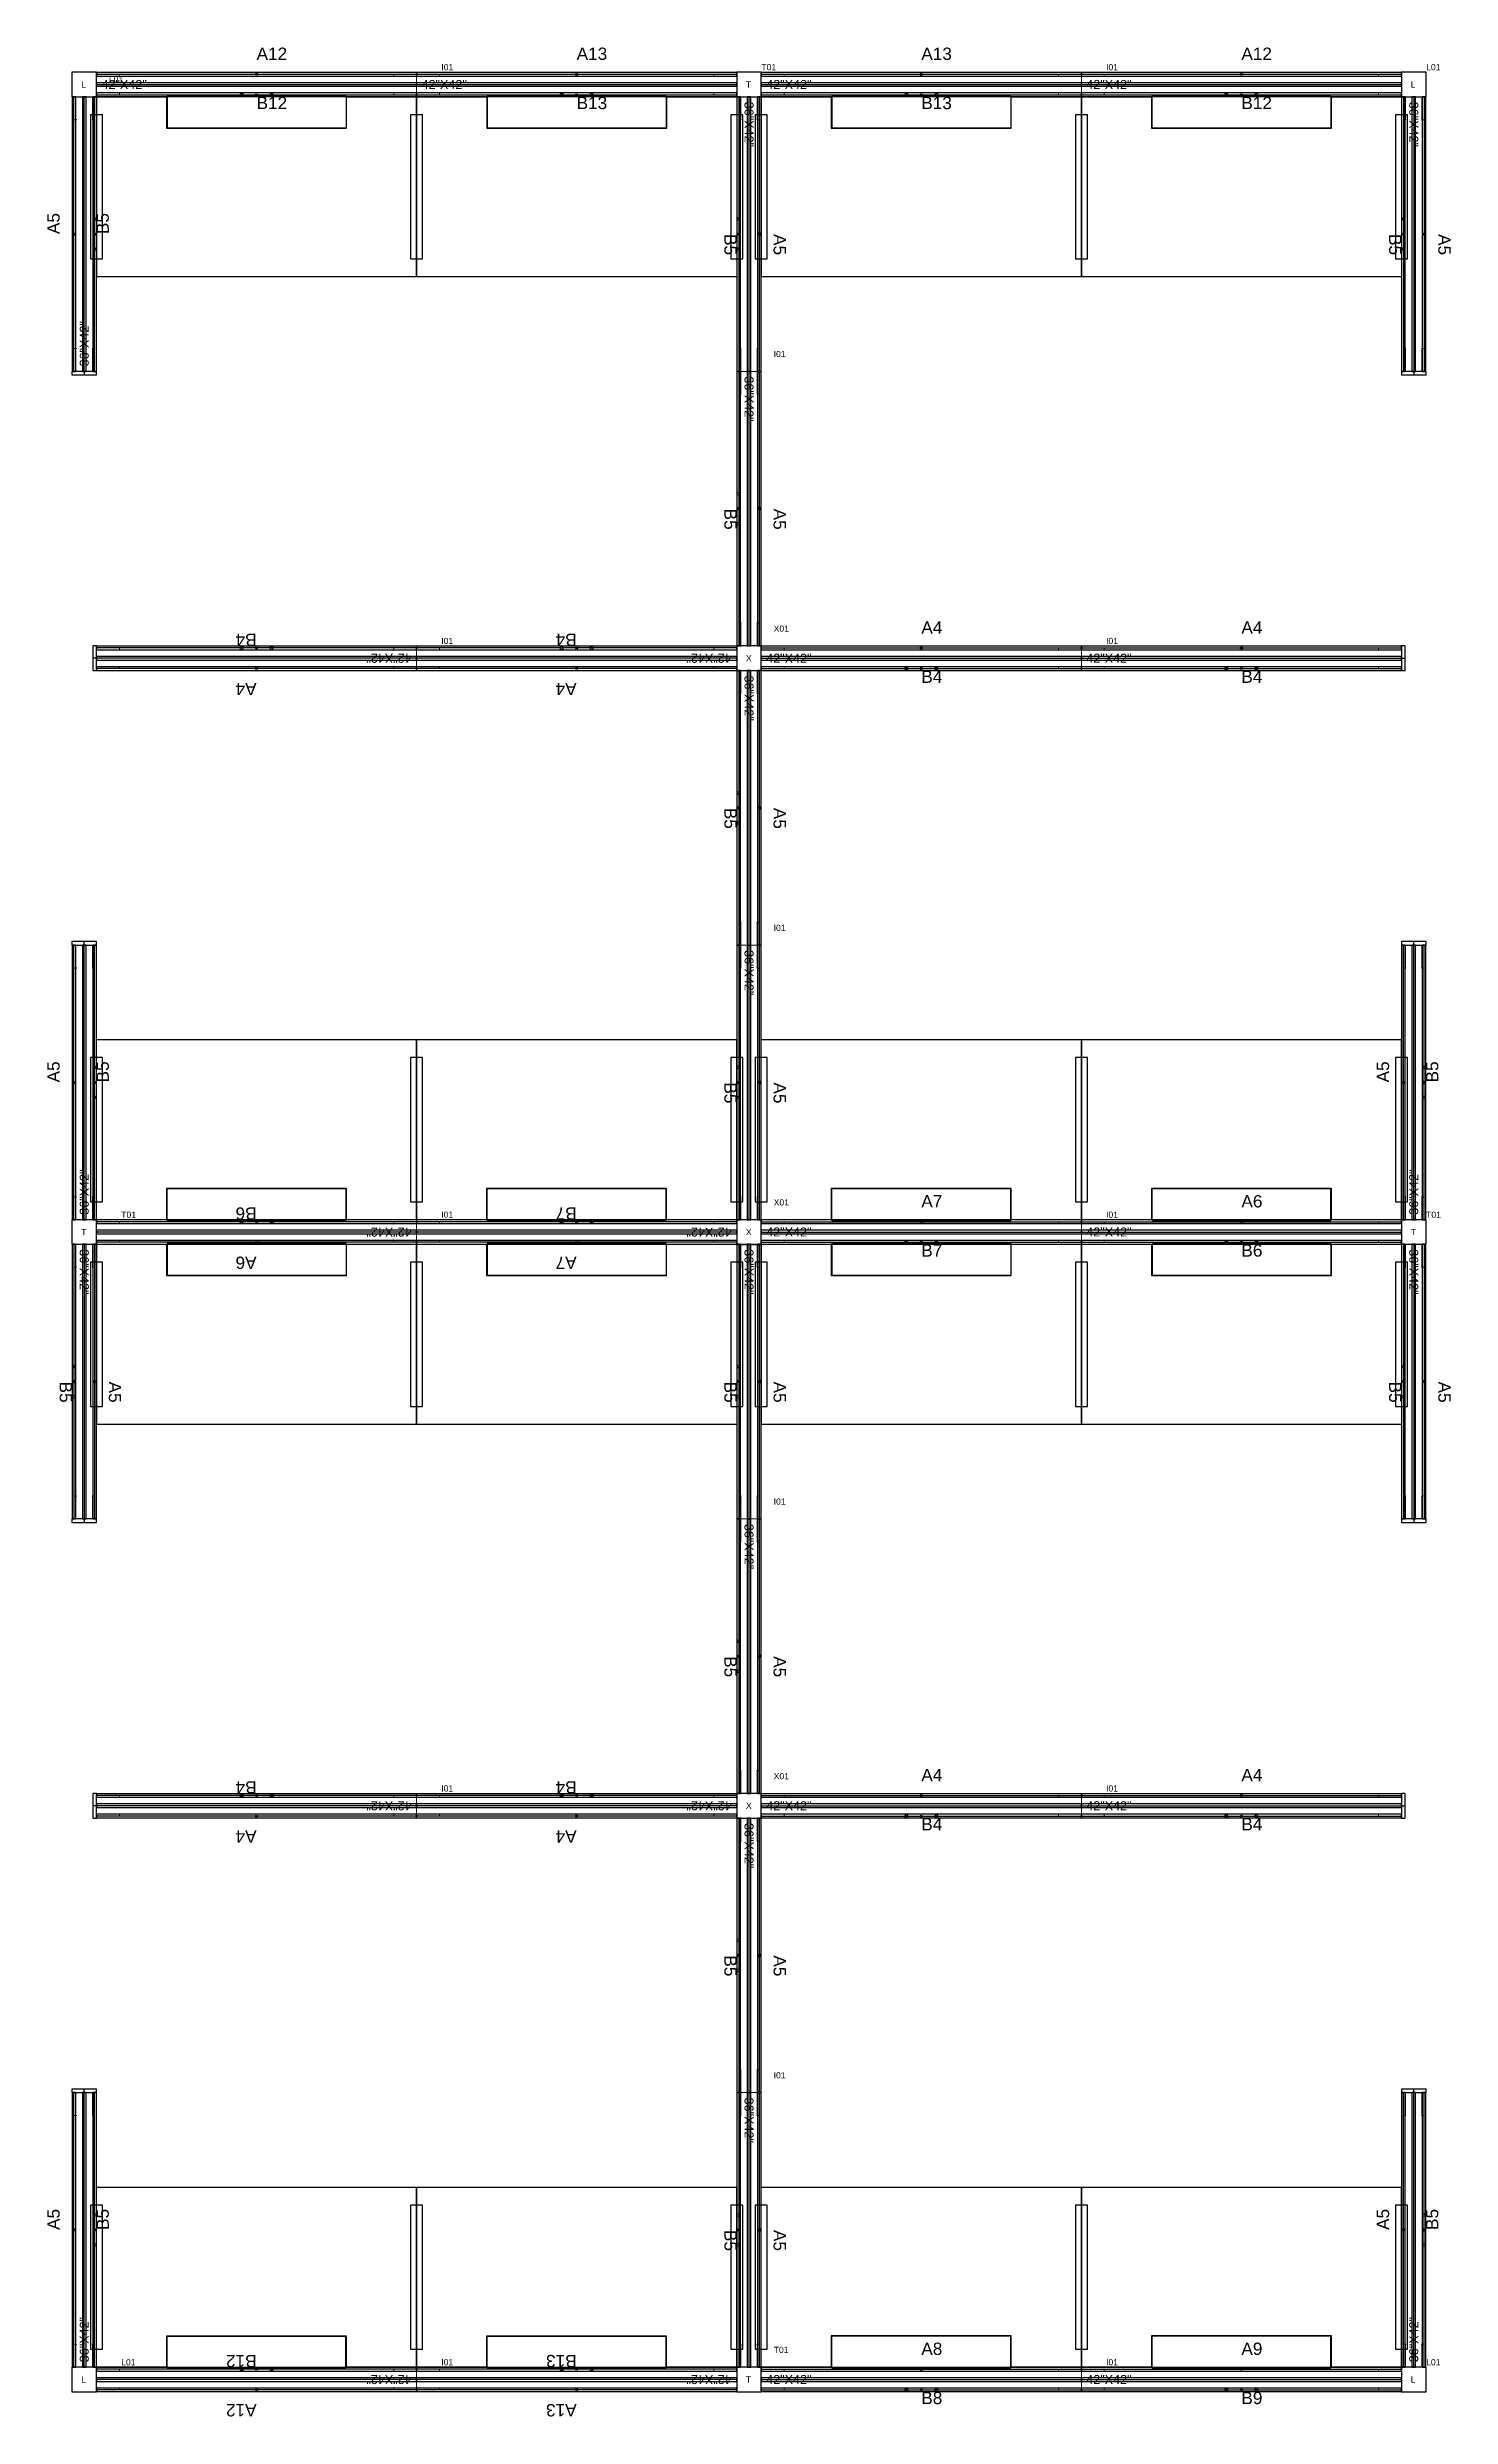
# Model space of a CAD drawing. Header units: millimetres. Extents: x 1390 to 1467.6, y 1790 to 1851.2.
# Drawn here: x 1402.96 to 1407.63, y 1827.08 to 1834.98 of the extents above; entities that cross this region are included whole.
import ezdxf

# ---------------------------------------------------------------- set-up
doc = ezdxf.new("R2010")
doc.units = ezdxf.units.MM
for name, color, linetype in [('DD2D', 7, 'Continuous'), ('DD2D_Geometry', 7, 'Continuous'), ('DDReportes', 7, 'Continuous'), ('ENFASIS NEW', 7, 'Continuous'), ('FLEXIFRONTERAS', 7, 'Continuous'), ('Id Unión', 7, 'Continuous')]:
    doc.layers.add(name, color=color, linetype=linetype)
doc.styles.get("Standard").update_dxf_attribs({"font": 'arial.ttf'})

msp = doc.modelspace()

# ---------------------------------------------------------------- texts
at = {"layer": 'DD2D_Geometry'}
for s, p in [('L', (1403.0683, 1834.8445)), ('T', (1405.2843, 1834.8445)), ('L', (1407.5003, 1834.8445)), ('X', (1405.2843, 1832.9325)), ('T', (1403.0683, 1831.0205)), ('X', (1405.2843, 1831.0205)), ('T', (1407.5003, 1831.0205)), ('X', (1405.2843, 1829.1085)), ('L', (1403.0683, 1827.1965)), ('T', (1405.2843, 1827.1965)), ('L', (1407.5003, 1827.1965))]:
    msp.add_text(s, height=0.0205, dxfattribs=at).set_placement(p)
at = {"layer": 'DDReportes'}
for s, p in [('A12', (1403.653, 1834.9367)), ('A13', (1404.72, 1834.9367)), ('A13', (1405.869, 1834.9367)), ('A12', (1406.936, 1834.9367)), ('B12', (1403.653, 1834.7727)), ('B13', (1404.72, 1834.7727)), ('B13', (1405.869, 1834.7727)), ('B12', (1406.936, 1834.7727)), ('A4', (1405.869, 1833.0247)), ('A4', (1406.936, 1833.0247)), ('B4', (1405.869, 1832.8607)), ('B4', (1406.936, 1832.8607)), ('A7', (1405.869, 1831.1127)), ('A6', (1406.936, 1831.1127)), ('B7', (1405.869, 1830.9487)), ('B6', (1406.936, 1830.9487)), ('A4', (1405.869, 1829.2007)), ('A4', (1406.936, 1829.2007)), ('B4', (1405.869, 1829.0367)), ('B4', (1406.936, 1829.0367)), ('A8', (1405.869, 1827.2887)), ('A9', (1406.936, 1827.2887)), ('B8', (1405.869, 1827.1247)), ('B9', (1406.936, 1827.1247))]:
    msp.add_text(s, height=0.041, dxfattribs=at).set_placement(p)
for s, rotation, p in [('A5', 90, (1402.9965, 1834.3562)), ('B5', 90, (1403.1605, 1834.3562)), ('B5', 270, (1405.2125, 1834.3562)), ('A5', 270, (1405.3765, 1834.3562)), ('B5', 270, (1407.4285, 1834.3562)), ('A5', 270, (1407.5925, 1834.3562)), ('B5', 270, (1405.2125, 1833.4412)), ('A5', 270, (1405.3765, 1833.4412)), ('B4', 180, (1403.653, 1833.0247)), ('B4', 180, (1404.72, 1833.0247)), ('A4', 180, (1403.653, 1832.8607)), ('A4', 180, (1404.72, 1832.8607)), ('B5', 270, (1405.2125, 1832.4442)), ('A5', 270, (1405.3765, 1832.4442)), ('A5', 90, (1402.9965, 1831.5292)), ('B5', 90, (1403.1605, 1831.5292)), ('A5', 90, (1407.4285, 1831.5292)), ('B5', 90, (1407.5925, 1831.5292)), ('B5', 270, (1405.2125, 1831.5292)), ('A5', 270, (1405.3765, 1831.5292)), ('B6', 180, (1403.653, 1831.1127)), ('B7', 180, (1404.72, 1831.1127)), ('A6', 180, (1403.653, 1830.9487)), ('A7', 180, (1404.72, 1830.9487)), ('B5', 270, (1402.9965, 1830.5322)), ('A5', 270, (1403.1605, 1830.5322)), ('B5', 270, (1405.2125, 1830.5322)), ('A5', 270, (1405.3765, 1830.5322)), ('B5', 270, (1407.4285, 1830.5322)), ('A5', 270, (1407.5925, 1830.5322)), ('B5', 270, (1405.2125, 1829.6172)), ('A5', 270, (1405.3765, 1829.6172)), ('B4', 180, (1403.653, 1829.2007)), ('B4', 180, (1404.72, 1829.2007)), ('A4', 180, (1403.653, 1829.0367)), ('A4', 180, (1404.72, 1829.0367)), ('B5', 270, (1405.2125, 1828.6202)), ('A5', 270, (1405.3765, 1828.6202)), ('A5', 90, (1402.9965, 1827.7052)), ('B5', 90, (1403.1605, 1827.7052)), ('A5', 90, (1407.4285, 1827.7052)), ('B5', 90, (1407.5925, 1827.7052)), ('B5', 270, (1405.2125, 1827.7052)), ('A5', 270, (1405.3765, 1827.7052)), ('B12', 180, (1403.653, 1827.2887)), ('B13', 180, (1404.72, 1827.2887)), ('A12', 180, (1403.653, 1827.1247)), ('A13', 180, (1404.72, 1827.1247))]:
    msp.add_text(s, height=0.041, rotation=rotation, dxfattribs=at).set_placement(p)
at = {"layer": 'Id Unión'}
for s, p in [('L01', (1403.1608, 1834.8613)), ('I01', (1404.2689, 1834.9022)), ('T01', (1405.3359, 1834.9022)), ('I01', (1406.4849, 1834.9022)), ('L01', (1407.5519, 1834.9022)), ('I01', (1405.3768, 1833.9462)), ('X01', (1405.3768, 1833.0312)), ('I01', (1404.2688, 1832.9902)), ('I01', (1406.4849, 1832.9902)), ('I01', (1405.3768, 1832.0342)), ('X01', (1405.3768, 1831.1192)), ('T01', (1403.2018, 1831.0782)), ('I01', (1404.2688, 1831.0782)), ('I01', (1406.4849, 1831.0782)), ('T01', (1407.5519, 1831.0782)), ('I01', (1405.3768, 1830.1222)), ('I01', (1404.2688, 1829.1662)), ('X01', (1405.3768, 1829.2072)), ('I01', (1406.4849, 1829.1662)), ('I01', (1405.3768, 1828.2102)), ('L01', (1403.2018, 1827.2542)), ('I01', (1404.2688, 1827.2542)), ('T01', (1405.3768, 1827.2952)), ('I01', (1406.4849, 1827.2542)), ('L01', (1407.5519, 1827.2542))]:
    msp.add_text(s, height=0.0205, dxfattribs=at).set_placement(p)

# ---------------------------------------------------------------- blocks, each defined once
blk = doc.blocks.new('DD40112442AB')
at = {"color": 3}
for p, q in [((0.298, -0.0042), (-0.298, -0.0042)), ((0.298, -0.1107), (-0.298, -0.1107))]:
    blk.add_line(p, q, dxfattribs=at)
blk.add_lwpolyline([(0.3, -0.0067), (0.5335, -0.0067), (0.5335, -0.6067), (-0.5335, -0.6067), (-0.5335, -0.0067), (-0.3, -0.0067), (-0.3, -0.1107), (0.3, -0.1107), (0.3, -0.0067)])
for points in [[(-0.298, -0.0042), (-0.298, -0.1107)], [(0.298, -0.0042), (0.298, -0.1107)]]:
    blk.add_lwpolyline(points, dxfattribs=at)
blk = doc.blocks.new('DD101036422D')
at = {"color": 1, "linetype": 'Continuous', "lineweight": 0}
for p, q in [((0, -0.0255), (0, 0.0255)), ((0.0017, 0.0275), (0.0218, 0.0275)), ((0.002, 0.0275), (0.0215, 0.0275)), ((0.0747, 0.0275), (0.0215, 0.0275)), ((0.0747, 0.0275), (0.075, 0.0275)), ((0.0765, 0.026), (0.0765, 0.0343)), ((0.8385, 0.0343), (0.0765, 0.0343)), ((0.8385, 0.0343), (0.8385, 0.026)), ((0.8403, 0.0275), (0.84, 0.0275)), ((0.8403, 0.0275), (0.8935, 0.0275)), ((0.9133, 0.0275), (0.8932, 0.0275)), ((0.913, 0.0275), (0.8935, 0.0275)), ((0.915, -0.0255), (0.915, 0.0255)), ((0.025, -0.0275), (0.002, -0.0275)), ((0.025, -0.0275), (0.0747, -0.0275)), ((0.0747, -0.0275), (0.075, -0.0275)), ((0.0765, -0.0343), (0.0765, -0.026)), ((0.8385, -0.0343), (0.0765, -0.0343)), ((0.8385, -0.026), (0.8385, -0.0343)), ((0.8403, -0.0275), (0.84, -0.0275)), ((0.89, -0.0275), (0.8403, -0.0275)), ((0.89, -0.0275), (0.913, -0.0275))]:
    blk.add_line(p, q, dxfattribs=at)
at = {"color": 1}
for p, q in [((0.454, 0.0379), (0.461, 0.0308)), ((0.454, 0.0308), (0.461, 0.0379)), ((0.454, -0.0379), (0.461, -0.0308)), ((0.454, -0.0308), (0.461, -0.0379))]:
    blk.add_line(p, q, dxfattribs=at)
for centre in [(0.4075, -0.0343), (0.5075, -0.0343)]:
    blk.add_circle(centre, 0.005, dxfattribs=at)
at = {"color": 1, "linetype": 'Continuous', "lineweight": 0}
for centre, radius, start, end in [((0.002, 0.0255), 0.00203, 90, 180), ((0.075, 0.026), 0.00151, 10.02098, 90), ((0.075, 0.026), 0.00151, 0, 10.02098), ((0.84, 0.026), 0.00151, 90, 169.97902), ((0.84, 0.026), 0.00151, 169.97902, 180), ((0.84, 0.026), 0.00151, 169.97902, 180), ((0.913, 0.0255), 0.00203, 0, 90), ((0.002, -0.0255), 0.00203, 180, 270), ((0.075, -0.026), 0.00151, 270, 349.97902), ((0.075, -0.026), 0.00151, 349.97902, 0), ((0.84, -0.026), 0.00151, 180, 190.02098), ((0.84, -0.026), 0.00151, 180, 190.02098), ((0.84, -0.026), 0.00151, 190.02098, 270), ((0.913, -0.0255), 0.00203, 270, 0)]:
    blk.add_arc(centre, radius, start, end, dxfattribs=at)
at = {"color": 1}
for p in [(0.4575, 0.0343), (0.4575, -0.0343)]:
    blk.add_point(p, dxfattribs=at)
blk.add_text('36"X42"', height=0.03).set_placement((0.0165, -0.0149))
blk = doc.blocks.new('SPACE_DD10103642')
blk.add_blockref('DD101036422D', (0, 0))
blk = doc.blocks.new('DD101042422D')
at = {"color": 1, "linetype": 'Continuous', "lineweight": 0}
for p, q in [((0, -0.0255), (0, 0.0255)), ((0.0017, 0.0275), (0.0218, 0.0275)), ((0.002, 0.0275), (0.0215, 0.0275)), ((0.0747, 0.0275), (0.0215, 0.0275)), ((0.0747, 0.0275), (0.075, 0.0275)), ((0.0765, 0.026), (0.0765, 0.0343)), ((0.9905, 0.0343), (0.0765, 0.0343)), ((0.9905, 0.0343), (0.9905, 0.026)), ((0.9923, 0.0275), (0.992, 0.0275)), ((0.9923, 0.0275), (1.0455, 0.0275)), ((1.0653, 0.0275), (1.0452, 0.0275)), ((1.065, 0.0275), (1.0455, 0.0275)), ((1.067, -0.0255), (1.067, 0.0255)), ((0.025, -0.0275), (0.002, -0.0275)), ((0.025, -0.0275), (0.0747, -0.0275)), ((0.0747, -0.0275), (0.075, -0.0275)), ((0.0765, -0.0343), (0.0765, -0.026)), ((0.9905, -0.0343), (0.0765, -0.0343)), ((0.9905, -0.026), (0.9905, -0.0343)), ((0.9923, -0.0275), (0.992, -0.0275)), ((1.042, -0.0275), (0.9923, -0.0275)), ((1.042, -0.0275), (1.065, -0.0275))]:
    blk.add_line(p, q, dxfattribs=at)
at = {"color": 1}
for p, q in [((0.53, 0.0379), (0.537, 0.0308)), ((0.53, 0.0308), (0.537, 0.0379)), ((0.53, -0.0379), (0.537, -0.0308)), ((0.53, -0.0308), (0.537, -0.0379))]:
    blk.add_line(p, q, dxfattribs=at)
for centre in [(0.4835, -0.0343), (0.5835, -0.0343)]:
    blk.add_circle(centre, 0.005, dxfattribs=at)
at = {"color": 1, "linetype": 'Continuous', "lineweight": 0}
for centre, radius, start, end in [((0.002, 0.0255), 0.00203, 90, 180), ((0.075, 0.026), 0.00151, 10.02098, 90), ((0.075, 0.026), 0.00151, 0, 10.02098), ((0.992, 0.026), 0.00151, 90, 169.97902), ((0.992, 0.026), 0.00151, 169.97902, 180), ((0.992, 0.026), 0.00151, 169.97902, 180), ((1.065, 0.0255), 0.00203, 0, 90), ((0.002, -0.0255), 0.00203, 180, 270), ((0.075, -0.026), 0.00151, 270, 349.97902), ((0.075, -0.026), 0.00151, 349.97902, 0), ((0.992, -0.026), 0.00151, 180, 190.02098), ((0.992, -0.026), 0.00151, 180, 190.02098), ((0.992, -0.026), 0.00151, 190.02098, 270), ((1.065, -0.0255), 0.00203, 270, 0)]:
    blk.add_arc(centre, radius, start, end, dxfattribs=at)
at = {"color": 1}
for p in [(0.5335, 0.0343), (0.5335, -0.0343)]:
    blk.add_point(p, dxfattribs=at)
blk.add_text('42"X42"', height=0.03).set_placement((0.0165, -0.0149))
blk = doc.blocks.new('SPACE_DD10104242')
blk.add_blockref('DD101042422D', (0, 0))
blk = doc.blocks.new('DD3021422D')
for p, q in [((0, 0.041), (0, -0.041)), ((0.012, 0.041), (0, 0.041)), ((0.012, -0.041), (0.012, 0.041)), ((0, -0.041), (0.012, -0.041))]:
    blk.add_line(p, q)
blk = doc.blocks.new('SPACE_DD302142')
blk.add_blockref('DD3021422D', (0, 0))

# ---------------------------------------------------------------- linework, layer by layer
at = {"layer": 'DD2D'}
for p, q in [((1403.1195, 1834.889), (1404.1865, 1834.889)), ((1403.1195, 1834.8547), (1404.1865, 1834.8547)), ((1403.1195, 1834.8547), (1404.1865, 1834.8547)), ((1404.1865, 1834.889), (1405.2535, 1834.889)), ((1404.1865, 1834.8547), (1404.1866, 1834.8547)), ((1404.1865, 1834.8547), (1405.2535, 1834.8547)), ((1404.1865, 1834.8547), (1405.2535, 1834.8547)), ((1405.2535, 1834.8547), (1405.2536, 1834.8547)), ((1405.3355, 1834.889), (1406.4025, 1834.889)), ((1405.3355, 1834.8547), (1406.4025, 1834.8547)), ((1405.3355, 1834.8547), (1406.4025, 1834.8547)), ((1406.4025, 1834.889), (1407.4695, 1834.889)), ((1406.4025, 1834.8547), (1406.4026, 1834.8547)), ((1406.4025, 1834.8547), (1407.4695, 1834.8547)), ((1406.4025, 1834.8547), (1407.4695, 1834.8547)), ((1407.4695, 1834.8547), (1407.4696, 1834.8547)), ((1403.0442, 1833.8987), (1403.0442, 1834.8137)), ((1403.0785, 1834.8137), (1403.0785, 1834.8138)), ((1403.0785, 1833.8987), (1403.0785, 1834.8137)), ((1403.0785, 1833.8987), (1403.0785, 1834.8137)), ((1403.1128, 1833.8987), (1403.1128, 1834.8137)), ((1403.1195, 1834.8204), (1404.1865, 1834.8204)), ((1404.1865, 1834.8204), (1405.2535, 1834.8204)), ((1405.2602, 1834.8137), (1405.2602, 1833.8987)), ((1405.2945, 1834.8137), (1405.2945, 1833.8987)), ((1405.2945, 1834.8137), (1405.2945, 1833.8987)), ((1405.3288, 1834.8137), (1405.3288, 1833.8987)), ((1405.3355, 1834.8204), (1406.4025, 1834.8204)), ((1406.4025, 1834.8204), (1407.4695, 1834.8204)), ((1407.4762, 1834.8137), (1407.4762, 1833.8987)), ((1407.5105, 1834.8137), (1407.5105, 1833.8987)), ((1407.5105, 1834.8137), (1407.5105, 1833.8987)), ((1407.5448, 1834.8137), (1407.5448, 1833.8987)), ((1403.0785, 1833.8987), (1403.0785, 1833.8867)), ((1405.2602, 1833.8987), (1405.2602, 1832.9837)), ((1405.2945, 1833.8987), (1405.2945, 1833.8986)), ((1405.2945, 1833.8987), (1405.2945, 1832.9837)), ((1405.2945, 1833.8987), (1405.2945, 1832.9837)), ((1405.3288, 1833.8987), (1405.3288, 1832.9837)), ((1407.5105, 1833.8987), (1407.5105, 1833.8867)), ((1404.1865, 1832.977), (1403.1195, 1832.977)), ((1405.2535, 1832.977), (1404.1865, 1832.977)), ((1405.2945, 1832.9837), (1405.2945, 1832.9836)), ((1405.3355, 1832.977), (1406.4025, 1832.977)), ((1406.4025, 1832.977), (1407.4695, 1832.977)), ((1403.1195, 1832.9427), (1403.1075, 1832.9427)), ((1404.1865, 1832.9427), (1403.1195, 1832.9427)), ((1404.1865, 1832.9427), (1403.1195, 1832.9427)), ((1404.1865, 1832.9084), (1403.1195, 1832.9084)), ((1404.1865, 1832.9427), (1404.1864, 1832.9427)), ((1405.2535, 1832.9427), (1404.1865, 1832.9427)), ((1405.2535, 1832.9427), (1404.1865, 1832.9427)), ((1405.2535, 1832.9084), (1404.1865, 1832.9084)), ((1405.2602, 1832.9017), (1405.2602, 1831.9867)), ((1405.2945, 1832.9017), (1405.2945, 1831.9867)), ((1405.2945, 1832.9017), (1405.2945, 1831.9867)), ((1405.3288, 1832.9017), (1405.3288, 1831.9867)), ((1405.3355, 1832.9427), (1406.4025, 1832.9427)), ((1405.3355, 1832.9427), (1406.4025, 1832.9427)), ((1405.3355, 1832.9084), (1406.4025, 1832.9084)), ((1406.4025, 1832.9427), (1406.4026, 1832.9427)), ((1406.4025, 1832.9427), (1407.4695, 1832.9427)), ((1406.4025, 1832.9427), (1407.4695, 1832.9427)), ((1406.4025, 1832.9084), (1407.4695, 1832.9084)), ((1407.4695, 1832.9427), (1407.4815, 1832.9427)), ((1403.0442, 1831.0717), (1403.0442, 1831.9867)), ((1403.0785, 1831.9867), (1403.0785, 1831.9987)), ((1403.0785, 1831.0717), (1403.0785, 1831.9867)), ((1403.0785, 1831.0717), (1403.0785, 1831.9867)), ((1403.1128, 1831.0717), (1403.1128, 1831.9867)), ((1405.2602, 1831.9867), (1405.2602, 1831.0717)), ((1405.2945, 1831.9867), (1405.2945, 1831.9866)), ((1405.2945, 1831.9867), (1405.2945, 1831.0717)), ((1405.2945, 1831.9867), (1405.2945, 1831.0717)), ((1405.3288, 1831.9867), (1405.3288, 1831.0717)), ((1407.4762, 1831.0717), (1407.4762, 1831.9867)), ((1407.5105, 1831.9867), (1407.5105, 1831.9987)), ((1407.5105, 1831.0717), (1407.5105, 1831.9867)), ((1407.5105, 1831.0717), (1407.5105, 1831.9867)), ((1407.5448, 1831.0717), (1407.5448, 1831.9867)), ((1404.1865, 1831.065), (1403.1195, 1831.065)), ((1405.2535, 1831.065), (1404.1865, 1831.065)), ((1405.2945, 1831.0717), (1405.2945, 1831.0716)), ((1405.3355, 1831.065), (1406.4025, 1831.065)), ((1406.4025, 1831.065), (1407.4695, 1831.065)), ((1403.0442, 1830.9897), (1403.0442, 1830.0747)), ((1403.0785, 1830.9897), (1403.0785, 1830.0747)), ((1403.0785, 1830.9897), (1403.0785, 1830.0747)), ((1403.1128, 1830.9897), (1403.1128, 1830.0747)), ((1403.1195, 1831.0307), (1403.1194, 1831.0307)), ((1404.1865, 1831.0307), (1403.1195, 1831.0307)), ((1404.1865, 1831.0307), (1403.1195, 1831.0307)), ((1404.1865, 1830.9964), (1403.1195, 1830.9964)), ((1404.1865, 1831.0307), (1404.1864, 1831.0307)), ((1405.2535, 1831.0307), (1404.1865, 1831.0307)), ((1405.2535, 1831.0307), (1404.1865, 1831.0307)), ((1405.2535, 1830.9964), (1404.1865, 1830.9964)), ((1405.2602, 1830.9897), (1405.2602, 1830.0747)), ((1405.2945, 1830.9897), (1405.2945, 1830.0747)), ((1405.2945, 1830.9897), (1405.2945, 1830.0747)), ((1405.3288, 1830.9897), (1405.3288, 1830.0747)), ((1405.3355, 1831.0307), (1406.4025, 1831.0307)), ((1405.3355, 1831.0307), (1406.4025, 1831.0307)), ((1405.3355, 1830.9964), (1406.4025, 1830.9964)), ((1406.4025, 1831.0307), (1406.4026, 1831.0307)), ((1406.4025, 1831.0307), (1407.4695, 1831.0307)), ((1406.4025, 1831.0307), (1407.4695, 1831.0307)), ((1406.4025, 1830.9964), (1407.4695, 1830.9964)), ((1407.4695, 1831.0307), (1407.4696, 1831.0307)), ((1407.4762, 1830.9897), (1407.4762, 1830.0747)), ((1407.5105, 1830.9897), (1407.5105, 1830.0747)), ((1407.5105, 1830.9897), (1407.5105, 1830.0747)), ((1407.5448, 1830.9897), (1407.5448, 1830.0747)), ((1403.0785, 1830.0747), (1403.0785, 1830.0627)), ((1405.2602, 1830.0747), (1405.2602, 1829.1597)), ((1405.2945, 1830.0747), (1405.2945, 1830.0746)), ((1405.2945, 1830.0747), (1405.2945, 1829.1597)), ((1405.2945, 1830.0747), (1405.2945, 1829.1597)), ((1405.3288, 1830.0747), (1405.3288, 1829.1597)), ((1407.5105, 1830.0747), (1407.5105, 1830.0627)), ((1403.1195, 1829.1187), (1403.1075, 1829.1187)), ((1404.1865, 1829.153), (1403.1195, 1829.153)), ((1404.1865, 1829.1187), (1403.1195, 1829.1187)), ((1404.1865, 1829.1187), (1403.1195, 1829.1187)), ((1404.1865, 1829.1187), (1404.1864, 1829.1187)), ((1405.2535, 1829.153), (1404.1865, 1829.153)), ((1405.2535, 1829.1187), (1404.1865, 1829.1187)), ((1405.2535, 1829.1187), (1404.1865, 1829.1187)), ((1405.2945, 1829.1597), (1405.2945, 1829.1596)), ((1405.3355, 1829.153), (1406.4025, 1829.153)), ((1405.3355, 1829.1187), (1406.4025, 1829.1187)), ((1405.3355, 1829.1187), (1406.4025, 1829.1187)), ((1406.4025, 1829.153), (1407.4695, 1829.153)), ((1406.4025, 1829.1187), (1406.4026, 1829.1187)), ((1406.4025, 1829.1187), (1407.4695, 1829.1187)), ((1406.4025, 1829.1187), (1407.4695, 1829.1187)), ((1407.4695, 1829.1187), (1407.4815, 1829.1187)), ((1404.1865, 1829.0844), (1403.1195, 1829.0844)), ((1405.2535, 1829.0844), (1404.1865, 1829.0844)), ((1405.2602, 1829.0777), (1405.2602, 1828.1627)), ((1405.2945, 1829.0777), (1405.2945, 1828.1627)), ((1405.2945, 1829.0777), (1405.2945, 1828.1627)), ((1405.3288, 1829.0777), (1405.3288, 1828.1627)), ((1405.3355, 1829.0844), (1406.4025, 1829.0844)), ((1406.4025, 1829.0844), (1407.4695, 1829.0844)), ((1403.0442, 1827.2477), (1403.0442, 1828.1627)), ((1403.0785, 1828.1627), (1403.0785, 1828.1747)), ((1403.0785, 1827.2477), (1403.0785, 1828.1627)), ((1403.0785, 1827.2477), (1403.0785, 1828.1627)), ((1403.1128, 1827.2477), (1403.1128, 1828.1627)), ((1405.2602, 1828.1627), (1405.2602, 1827.2477)), ((1405.2945, 1828.1627), (1405.2945, 1828.1626)), ((1405.2945, 1828.1627), (1405.2945, 1827.2477)), ((1405.2945, 1828.1627), (1405.2945, 1827.2477)), ((1405.3288, 1828.1627), (1405.3288, 1827.2477)), ((1407.4762, 1827.2477), (1407.4762, 1828.1627)), ((1407.5105, 1828.1627), (1407.5105, 1828.1747)), ((1407.5105, 1827.2477), (1407.5105, 1828.1627)), ((1407.5105, 1827.2477), (1407.5105, 1828.1627)), ((1407.5448, 1827.2477), (1407.5448, 1828.1627)), ((1403.1195, 1827.2067), (1403.1194, 1827.2067)), ((1404.1865, 1827.241), (1403.1195, 1827.241)), ((1404.1865, 1827.2067), (1403.1195, 1827.2067)), ((1404.1865, 1827.2067), (1403.1195, 1827.2067)), ((1404.1865, 1827.2067), (1404.1864, 1827.2067)), ((1405.2535, 1827.241), (1404.1865, 1827.241)), ((1405.2535, 1827.2067), (1404.1865, 1827.2067)), ((1405.2535, 1827.2067), (1404.1865, 1827.2067)), ((1405.2945, 1827.2477), (1405.2945, 1827.2476)), ((1405.3355, 1827.241), (1406.4025, 1827.241)), ((1405.3355, 1827.2067), (1406.4025, 1827.2067)), ((1405.3355, 1827.2067), (1406.4025, 1827.2067)), ((1406.4025, 1827.241), (1407.4695, 1827.241)), ((1406.4025, 1827.2067), (1406.4026, 1827.2067)), ((1406.4025, 1827.2067), (1407.4695, 1827.2067)), ((1406.4025, 1827.2067), (1407.4695, 1827.2067)), ((1407.4695, 1827.2067), (1407.4696, 1827.2067)), ((1404.1865, 1827.1724), (1403.1195, 1827.1724)), ((1405.2535, 1827.1724), (1404.1865, 1827.1724)), ((1405.3355, 1827.1724), (1406.4025, 1827.1724)), ((1406.4025, 1827.1724), (1407.4695, 1827.1724))]:
    msp.add_line(p, q, dxfattribs=at)
at = {"layer": 'DD2D_Geometry'}
for points in [[(1403.1195, 1834.8137), (1403.1195, 1834.8958), (1403.0375, 1834.8958), (1403.0375, 1834.8137)], [(1403.1195, 1834.883), (1404.1865, 1834.883), (1404.1865, 1834.895), (1403.1195, 1834.895)], [(1403.1195, 1834.8487), (1404.1865, 1834.8487), (1404.1865, 1834.8607), (1403.1195, 1834.8607)], [(1404.1865, 1834.883), (1405.2535, 1834.883), (1405.2535, 1834.895), (1404.1865, 1834.895)], [(1404.1865, 1834.8487), (1405.2535, 1834.8487), (1405.2535, 1834.8607), (1404.1865, 1834.8607)], [(1404.1865, 1834.8547), (1404.1866, 1834.8547), (1404.1866, 1834.8547), (1404.1865, 1834.8547)], [(1405.2535, 1834.8137), (1405.3356, 1834.8137), (1405.3356, 1834.8957), (1405.2535, 1834.8957)], [(1405.3355, 1834.883), (1406.4025, 1834.883), (1406.4025, 1834.895), (1405.3355, 1834.895)], [(1405.3355, 1834.8487), (1406.4025, 1834.8487), (1406.4025, 1834.8607), (1405.3355, 1834.8607)], [(1406.4025, 1834.883), (1407.4695, 1834.883), (1407.4695, 1834.895), (1406.4025, 1834.895)], [(1406.4025, 1834.8487), (1407.4695, 1834.8487), (1407.4695, 1834.8607), (1406.4025, 1834.8607)], [(1406.4025, 1834.8547), (1406.4026, 1834.8547), (1406.4026, 1834.8547), (1406.4025, 1834.8547)], [(1407.4695, 1834.8137), (1407.5516, 1834.8137), (1407.5516, 1834.8957), (1407.4695, 1834.8957)], [(1403.0502, 1833.8987), (1403.0502, 1834.8137), (1403.0382, 1834.8137), (1403.0382, 1833.8987)], [(1403.0845, 1833.8987), (1403.0845, 1834.8137), (1403.0725, 1834.8137), (1403.0725, 1833.8987)], [(1403.1188, 1833.8987), (1403.1188, 1834.8137), (1403.1068, 1834.8137), (1403.1068, 1833.8987)], [(1403.1195, 1834.8144), (1404.1865, 1834.8144), (1404.1865, 1834.8264), (1403.1195, 1834.8264)], [(1404.1865, 1834.8144), (1405.2535, 1834.8144), (1405.2535, 1834.8264), (1404.1865, 1834.8264)], [(1405.2542, 1834.8137), (1405.2542, 1833.8987), (1405.2662, 1833.8987), (1405.2662, 1834.8137)], [(1405.2885, 1834.8137), (1405.2885, 1833.8987), (1405.3005, 1833.8987), (1405.3005, 1834.8137)], [(1405.3228, 1834.8137), (1405.3228, 1833.8987), (1405.3348, 1833.8987), (1405.3348, 1834.8137)], [(1405.3355, 1834.8144), (1406.4025, 1834.8144), (1406.4025, 1834.8264), (1405.3355, 1834.8264)], [(1406.4025, 1834.8144), (1407.4695, 1834.8144), (1407.4695, 1834.8264), (1406.4025, 1834.8264)], [(1407.4702, 1834.8137), (1407.4702, 1833.8987), (1407.4822, 1833.8987), (1407.4822, 1834.8137)], [(1407.5045, 1834.8137), (1407.5045, 1833.8987), (1407.5165, 1833.8987), (1407.5165, 1834.8137)], [(1407.5388, 1834.8137), (1407.5388, 1833.8987), (1407.5508, 1833.8987), (1407.5508, 1834.8137)], [(1405.2542, 1833.8987), (1405.2542, 1832.9837), (1405.2662, 1832.9837), (1405.2662, 1833.8987)], [(1405.2885, 1833.8987), (1405.2885, 1832.9837), (1405.3005, 1832.9837), (1405.3005, 1833.8987)], [(1405.2945, 1833.8986), (1405.2945, 1833.8986), (1405.2945, 1833.8987), (1405.2945, 1833.8987)], [(1405.3228, 1833.8987), (1405.3228, 1832.9837), (1405.3348, 1832.9837), (1405.3348, 1833.8987)], [(1404.1865, 1832.983), (1403.1195, 1832.983), (1403.1195, 1832.971), (1404.1865, 1832.971)], [(1405.2535, 1832.983), (1404.1865, 1832.983), (1404.1865, 1832.971), (1405.2535, 1832.971)], [(1405.2535, 1832.9837), (1405.2535, 1832.9016), (1405.3355, 1832.9016), (1405.3355, 1832.9837)], [(1405.3355, 1832.971), (1406.4025, 1832.971), (1406.4025, 1832.983), (1405.3355, 1832.983)], [(1406.4025, 1832.971), (1407.4695, 1832.971), (1407.4695, 1832.983), (1406.4025, 1832.983)], [(1404.1865, 1832.9487), (1403.1195, 1832.9487), (1403.1195, 1832.9367), (1404.1865, 1832.9367)], [(1404.1865, 1832.9144), (1403.1195, 1832.9144), (1403.1195, 1832.9024), (1404.1865, 1832.9024)], [(1404.1864, 1832.9427), (1404.1865, 1832.9427), (1404.1865, 1832.9427), (1404.1864, 1832.9427)], [(1405.2535, 1832.9487), (1404.1865, 1832.9487), (1404.1865, 1832.9367), (1405.2535, 1832.9367)], [(1405.2535, 1832.9144), (1404.1865, 1832.9144), (1404.1865, 1832.9024), (1405.2535, 1832.9024)], [(1405.2542, 1832.9017), (1405.2542, 1831.9867), (1405.2662, 1831.9867), (1405.2662, 1832.9017)], [(1405.2885, 1832.9017), (1405.2885, 1831.9867), (1405.3005, 1831.9867), (1405.3005, 1832.9017)], [(1405.3228, 1832.9017), (1405.3228, 1831.9867), (1405.3348, 1831.9867), (1405.3348, 1832.9017)], [(1405.3355, 1832.9367), (1406.4025, 1832.9367), (1406.4025, 1832.9487), (1405.3355, 1832.9487)], [(1405.3355, 1832.9024), (1406.4025, 1832.9024), (1406.4025, 1832.9144), (1405.3355, 1832.9144)], [(1406.4025, 1832.9367), (1407.4695, 1832.9367), (1407.4695, 1832.9487), (1406.4025, 1832.9487)], [(1406.4025, 1832.9427), (1406.4026, 1832.9427), (1406.4026, 1832.9427), (1406.4025, 1832.9427)], [(1406.4025, 1832.9024), (1407.4695, 1832.9024), (1407.4695, 1832.9144), (1406.4025, 1832.9144)], [(1403.0502, 1831.0717), (1403.0502, 1831.9867), (1403.0382, 1831.9867), (1403.0382, 1831.0717)], [(1403.0845, 1831.0717), (1403.0845, 1831.9867), (1403.0725, 1831.9867), (1403.0725, 1831.0717)], [(1403.1188, 1831.0717), (1403.1188, 1831.9867), (1403.1068, 1831.9867), (1403.1068, 1831.0717)], [(1405.2542, 1831.9867), (1405.2542, 1831.0717), (1405.2662, 1831.0717), (1405.2662, 1831.9867)], [(1405.2885, 1831.9867), (1405.2885, 1831.0717), (1405.3005, 1831.0717), (1405.3005, 1831.9867)], [(1405.2945, 1831.9866), (1405.2945, 1831.9866), (1405.2945, 1831.9867), (1405.2945, 1831.9867)], [(1405.3228, 1831.9867), (1405.3228, 1831.0717), (1405.3348, 1831.0717), (1405.3348, 1831.9867)], [(1407.4822, 1831.0717), (1407.4822, 1831.9867), (1407.4702, 1831.9867), (1407.4702, 1831.0717)], [(1407.5165, 1831.0717), (1407.5165, 1831.9867), (1407.5045, 1831.9867), (1407.5045, 1831.0717)], [(1407.5508, 1831.0717), (1407.5508, 1831.9867), (1407.5388, 1831.9867), (1407.5388, 1831.0717)], [(1403.1195, 1831.0717), (1403.0374, 1831.0717), (1403.0374, 1830.9897), (1403.1195, 1830.9897)], [(1404.1865, 1831.071), (1403.1195, 1831.071), (1403.1195, 1831.059), (1404.1865, 1831.059)], [(1405.2535, 1831.071), (1404.1865, 1831.071), (1404.1865, 1831.059), (1405.2535, 1831.059)], [(1405.2535, 1831.0717), (1405.2535, 1830.9896), (1405.3355, 1830.9896), (1405.3355, 1831.0717)], [(1405.3355, 1831.059), (1406.4025, 1831.059), (1406.4025, 1831.071), (1405.3355, 1831.071)], [(1406.4025, 1831.059), (1407.4695, 1831.059), (1407.4695, 1831.071), (1406.4025, 1831.071)], [(1407.4695, 1830.9897), (1407.5516, 1830.9897), (1407.5516, 1831.0717), (1407.4695, 1831.0717)], [(1403.0382, 1830.9897), (1403.0382, 1830.0747), (1403.0502, 1830.0747), (1403.0502, 1830.9897)], [(1403.0725, 1830.9897), (1403.0725, 1830.0747), (1403.0845, 1830.0747), (1403.0845, 1830.9897)], [(1403.1068, 1830.9897), (1403.1068, 1830.0747), (1403.1188, 1830.0747), (1403.1188, 1830.9897)], [(1404.1865, 1831.0367), (1403.1195, 1831.0367), (1403.1195, 1831.0247), (1404.1865, 1831.0247)], [(1404.1865, 1831.0024), (1403.1195, 1831.0024), (1403.1195, 1830.9904), (1404.1865, 1830.9904)], [(1404.1864, 1831.0307), (1404.1865, 1831.0307), (1404.1865, 1831.0307), (1404.1864, 1831.0307)], [(1405.2535, 1831.0367), (1404.1865, 1831.0367), (1404.1865, 1831.0247), (1405.2535, 1831.0247)], [(1405.2535, 1831.0024), (1404.1865, 1831.0024), (1404.1865, 1830.9904), (1405.2535, 1830.9904)], [(1405.2542, 1830.9897), (1405.2542, 1830.0747), (1405.2662, 1830.0747), (1405.2662, 1830.9897)], [(1405.2885, 1830.9897), (1405.2885, 1830.0747), (1405.3005, 1830.0747), (1405.3005, 1830.9897)], [(1405.3228, 1830.9897), (1405.3228, 1830.0747), (1405.3348, 1830.0747), (1405.3348, 1830.9897)], [(1405.3355, 1831.0247), (1406.4025, 1831.0247), (1406.4025, 1831.0367), (1405.3355, 1831.0367)], [(1405.3355, 1830.9904), (1406.4025, 1830.9904), (1406.4025, 1831.0024), (1405.3355, 1831.0024)], [(1406.4025, 1831.0247), (1407.4695, 1831.0247), (1407.4695, 1831.0367), (1406.4025, 1831.0367)], [(1406.4025, 1831.0307), (1406.4026, 1831.0307), (1406.4026, 1831.0307), (1406.4025, 1831.0307)], [(1406.4025, 1830.9904), (1407.4695, 1830.9904), (1407.4695, 1831.0024), (1406.4025, 1831.0024)], [(1407.4702, 1830.9897), (1407.4702, 1830.0747), (1407.4822, 1830.0747), (1407.4822, 1830.9897)], [(1407.5045, 1830.9897), (1407.5045, 1830.0747), (1407.5165, 1830.0747), (1407.5165, 1830.9897)], [(1407.5388, 1830.9897), (1407.5388, 1830.0747), (1407.5508, 1830.0747), (1407.5508, 1830.9897)], [(1405.2542, 1830.0747), (1405.2542, 1829.1597), (1405.2662, 1829.1597), (1405.2662, 1830.0747)], [(1405.2885, 1830.0747), (1405.2885, 1829.1597), (1405.3005, 1829.1597), (1405.3005, 1830.0747)], [(1405.2945, 1830.0746), (1405.2945, 1830.0746), (1405.2945, 1830.0747), (1405.2945, 1830.0747)], [(1405.3228, 1830.0747), (1405.3228, 1829.1597), (1405.3348, 1829.1597), (1405.3348, 1830.0747)], [(1404.1865, 1829.159), (1403.1195, 1829.159), (1403.1195, 1829.147), (1404.1865, 1829.147)], [(1404.1865, 1829.1247), (1403.1195, 1829.1247), (1403.1195, 1829.1127), (1404.1865, 1829.1127)], [(1404.1865, 1829.0904), (1403.1195, 1829.0904), (1403.1195, 1829.0784), (1404.1865, 1829.0784)], [(1404.1864, 1829.1187), (1404.1865, 1829.1187), (1404.1865, 1829.1187), (1404.1864, 1829.1187)], [(1405.2535, 1829.159), (1404.1865, 1829.159), (1404.1865, 1829.147), (1405.2535, 1829.147)], [(1405.2535, 1829.1247), (1404.1865, 1829.1247), (1404.1865, 1829.1127), (1405.2535, 1829.1127)], [(1405.2535, 1829.0904), (1404.1865, 1829.0904), (1404.1865, 1829.0784), (1405.2535, 1829.0784)], [(1405.2535, 1829.1597), (1405.2535, 1829.0776), (1405.3355, 1829.0776), (1405.3355, 1829.1597)], [(1405.3355, 1829.147), (1406.4025, 1829.147), (1406.4025, 1829.159), (1405.3355, 1829.159)], [(1405.3355, 1829.1127), (1406.4025, 1829.1127), (1406.4025, 1829.1247), (1405.3355, 1829.1247)], [(1405.3355, 1829.0784), (1406.4025, 1829.0784), (1406.4025, 1829.0904), (1405.3355, 1829.0904)], [(1406.4025, 1829.147), (1407.4695, 1829.147), (1407.4695, 1829.159), (1406.4025, 1829.159)], [(1406.4025, 1829.1127), (1407.4695, 1829.1127), (1407.4695, 1829.1247), (1406.4025, 1829.1247)], [(1406.4025, 1829.1187), (1406.4026, 1829.1187), (1406.4026, 1829.1187), (1406.4025, 1829.1187)], [(1406.4025, 1829.0784), (1407.4695, 1829.0784), (1407.4695, 1829.0904), (1406.4025, 1829.0904)], [(1405.2542, 1829.0777), (1405.2542, 1828.1627), (1405.2662, 1828.1627), (1405.2662, 1829.0777)], [(1405.2885, 1829.0777), (1405.2885, 1828.1627), (1405.3005, 1828.1627), (1405.3005, 1829.0777)], [(1405.3228, 1829.0777), (1405.3228, 1828.1627), (1405.3348, 1828.1627), (1405.3348, 1829.0777)], [(1403.0502, 1827.2477), (1403.0502, 1828.1627), (1403.0382, 1828.1627), (1403.0382, 1827.2477)], [(1403.0845, 1827.2477), (1403.0845, 1828.1627), (1403.0725, 1828.1627), (1403.0725, 1827.2477)], [(1403.1188, 1827.2477), (1403.1188, 1828.1627), (1403.1068, 1828.1627), (1403.1068, 1827.2477)], [(1405.2542, 1828.1627), (1405.2542, 1827.2477), (1405.2662, 1827.2477), (1405.2662, 1828.1627)], [(1405.2885, 1828.1627), (1405.2885, 1827.2477), (1405.3005, 1827.2477), (1405.3005, 1828.1627)], [(1405.2945, 1828.1626), (1405.2945, 1828.1626), (1405.2945, 1828.1627), (1405.2945, 1828.1627)], [(1405.3228, 1828.1627), (1405.3228, 1827.2477), (1405.3348, 1827.2477), (1405.3348, 1828.1627)], [(1407.4822, 1827.2477), (1407.4822, 1828.1627), (1407.4702, 1828.1627), (1407.4702, 1827.2477)], [(1407.5165, 1827.2477), (1407.5165, 1828.1627), (1407.5045, 1828.1627), (1407.5045, 1827.2477)], [(1407.5508, 1827.2477), (1407.5508, 1828.1627), (1407.5388, 1828.1627), (1407.5388, 1827.2477)], [(1403.1195, 1827.2477), (1403.0374, 1827.2477), (1403.0374, 1827.1657), (1403.1195, 1827.1657)], [(1404.1865, 1827.247), (1403.1195, 1827.247), (1403.1195, 1827.235), (1404.1865, 1827.235)], [(1404.1865, 1827.2127), (1403.1195, 1827.2127), (1403.1195, 1827.2007), (1404.1865, 1827.2007)], [(1404.1864, 1827.2067), (1404.1865, 1827.2067), (1404.1865, 1827.2067), (1404.1864, 1827.2067)], [(1405.2535, 1827.247), (1404.1865, 1827.247), (1404.1865, 1827.235), (1405.2535, 1827.235)], [(1405.2535, 1827.2127), (1404.1865, 1827.2127), (1404.1865, 1827.2007), (1405.2535, 1827.2007)], [(1405.2535, 1827.2477), (1405.2535, 1827.1656), (1405.3355, 1827.1656), (1405.3355, 1827.2477)], [(1405.3355, 1827.235), (1406.4025, 1827.235), (1406.4025, 1827.247), (1405.3355, 1827.247)], [(1405.3355, 1827.2007), (1406.4025, 1827.2007), (1406.4025, 1827.2127), (1405.3355, 1827.2127)], [(1406.4025, 1827.235), (1407.4695, 1827.235), (1407.4695, 1827.247), (1406.4025, 1827.247)], [(1406.4025, 1827.2007), (1407.4695, 1827.2007), (1407.4695, 1827.2127), (1406.4025, 1827.2127)], [(1406.4025, 1827.2067), (1406.4026, 1827.2067), (1406.4026, 1827.2067), (1406.4025, 1827.2067)], [(1407.4695, 1827.1657), (1407.5516, 1827.1657), (1407.5516, 1827.2477), (1407.4695, 1827.2477)], [(1404.1865, 1827.1784), (1403.1195, 1827.1784), (1403.1195, 1827.1664), (1404.1865, 1827.1664)], [(1405.2535, 1827.1784), (1404.1865, 1827.1784), (1404.1865, 1827.1664), (1405.2535, 1827.1664)], [(1405.3355, 1827.1664), (1406.4025, 1827.1664), (1406.4025, 1827.1784), (1405.3355, 1827.1784)], [(1406.4025, 1827.1664), (1407.4695, 1827.1664), (1407.4695, 1827.1784), (1406.4025, 1827.1784)]]:
    msp.add_lwpolyline(points, close=True, dxfattribs=at)
at = {"layer": 'FLEXIFRONTERAS', "color": 2}
for p, q in [((1403.1196, 1834.8137), (1403.1196, 1834.2137)), ((1403.1196, 1834.8137), (1403.1196, 1834.2137)), ((1404.1866, 1834.8137), (1404.1866, 1834.2137)), ((1405.3355, 1834.8137), (1405.3355, 1834.2137)), ((1405.3355, 1834.8137), (1405.3355, 1834.2137)), ((1406.4025, 1834.8137), (1406.4025, 1834.2137)), ((1404.1866, 1831.0717), (1404.1866, 1831.6717)), ((1405.2535, 1831.0717), (1405.2535, 1831.6717)), ((1405.2535, 1831.0717), (1405.2535, 1831.6717)), ((1406.4025, 1831.0718), (1406.4025, 1831.6718)), ((1407.4696, 1831.0717), (1407.4696, 1831.6717)), ((1407.4696, 1831.0717), (1407.4696, 1831.6717)), ((1403.1196, 1830.9897), (1403.1196, 1830.3897)), ((1403.1196, 1830.9897), (1403.1196, 1830.3897)), ((1404.1865, 1830.9897), (1404.1865, 1830.3897)), ((1405.3355, 1830.9897), (1405.3355, 1830.3897)), ((1405.3355, 1830.9897), (1405.3355, 1830.3897)), ((1406.4026, 1830.9897), (1406.4026, 1830.3897)), ((1404.1865, 1827.2477), (1404.1865, 1827.8477)), ((1405.2535, 1827.2477), (1405.2535, 1827.8477)), ((1405.2535, 1827.2477), (1405.2535, 1827.8477)), ((1406.4025, 1827.2478), (1406.4025, 1827.8478)), ((1407.4696, 1827.2478), (1407.4696, 1827.8478)), ((1407.4696, 1827.2478), (1407.4696, 1827.8478))]:
    msp.add_line(p, q, dxfattribs=at)
at = {"layer": 'FLEXIFRONTERAS', "color": 4}
for p, q in [((1404.1866, 1834.8137), (1404.1866, 1834.2137)), ((1404.1866, 1834.8137), (1404.1866, 1834.2137)), ((1405.2536, 1834.8137), (1405.2536, 1834.2137)), ((1406.4025, 1834.8137), (1406.4025, 1834.2137)), ((1406.4025, 1834.8137), (1406.4025, 1834.2137)), ((1407.4695, 1834.8137), (1407.4695, 1834.2137)), ((1403.1196, 1831.0717), (1403.1196, 1831.6717)), ((1404.1865, 1831.0717), (1404.1865, 1831.6717)), ((1404.1865, 1831.0717), (1404.1865, 1831.6717)), ((1405.3355, 1831.0718), (1405.3355, 1831.6718)), ((1406.4026, 1831.0717), (1406.4026, 1831.6717)), ((1406.4026, 1831.0717), (1406.4026, 1831.6717)), ((1404.1866, 1830.9897), (1404.1866, 1830.3897)), ((1404.1866, 1830.9897), (1404.1866, 1830.3897)), ((1405.2535, 1830.9897), (1405.2535, 1830.3897)), ((1406.4025, 1830.9897), (1406.4025, 1830.3897)), ((1406.4025, 1830.9897), (1406.4025, 1830.3897)), ((1407.4696, 1830.9897), (1407.4696, 1830.3897)), ((1403.1195, 1827.2477), (1403.1195, 1827.8477)), ((1404.1865, 1827.2477), (1404.1865, 1827.8477)), ((1404.1865, 1827.2477), (1404.1865, 1827.8477)), ((1405.3355, 1827.2478), (1405.3355, 1827.8478)), ((1406.4026, 1827.2478), (1406.4026, 1827.8478)), ((1406.4026, 1827.2478), (1406.4026, 1827.8478))]:
    msp.add_line(p, q, dxfattribs=at)
at = {"layer": 'FLEXIFRONTERAS', "color": 2}
for points in [[(1403.0996, 1834.2737), (1403.1396, 1834.2737), (1403.1396, 1834.7537), (1403.0996, 1834.7537), (1403.0996, 1834.2737)], [(1404.1665, 1834.2737), (1404.2065, 1834.2737), (1404.2065, 1834.7538), (1404.1665, 1834.7538), (1404.1665, 1834.2737)], [(1405.2336, 1834.2737), (1405.2736, 1834.2737), (1405.2736, 1834.7538), (1405.2336, 1834.7538), (1405.2336, 1834.2737)], [(1405.3156, 1834.2737), (1405.3556, 1834.2737), (1405.3556, 1834.7538), (1405.3156, 1834.7538), (1405.3156, 1834.2737)], [(1406.3825, 1834.2737), (1406.4225, 1834.2737), (1406.4225, 1834.7538), (1406.3825, 1834.7538), (1406.3825, 1834.2737)], [(1407.4495, 1834.2737), (1407.4895, 1834.2737), (1407.4895, 1834.7538), (1407.4495, 1834.7538), (1407.4495, 1834.2737)], [(1403.0996, 1831.1317), (1403.1396, 1831.1317), (1403.1396, 1831.6117), (1403.0996, 1831.6117), (1403.0996, 1831.1317)], [(1404.1665, 1831.1317), (1404.2065, 1831.1317), (1404.2065, 1831.6117), (1404.1665, 1831.6117), (1404.1665, 1831.1317)], [(1405.2336, 1831.1317), (1405.2736, 1831.1317), (1405.2736, 1831.6117), (1405.2336, 1831.6117), (1405.2336, 1831.1317)], [(1405.3156, 1831.1317), (1405.3556, 1831.1317), (1405.3556, 1831.6118), (1405.3156, 1831.6118), (1405.3156, 1831.1317)], [(1406.3826, 1831.1317), (1406.4226, 1831.1317), (1406.4226, 1831.6118), (1406.3826, 1831.6118), (1406.3826, 1831.1317)], [(1407.4496, 1831.1317), (1407.4896, 1831.1317), (1407.4896, 1831.6117), (1407.4496, 1831.6117), (1407.4496, 1831.1317)], [(1403.0996, 1830.4497), (1403.1396, 1830.4497), (1403.1396, 1830.9297), (1403.0996, 1830.9297), (1403.0996, 1830.4497)], [(1404.1665, 1830.4497), (1404.2065, 1830.4497), (1404.2065, 1830.9297), (1404.1665, 1830.9297), (1404.1665, 1830.4497)], [(1405.2336, 1830.4497), (1405.2736, 1830.4497), (1405.2736, 1830.9297), (1405.2336, 1830.9297), (1405.2336, 1830.4497)], [(1405.3155, 1830.4497), (1405.3555, 1830.4497), (1405.3555, 1830.9297), (1405.3155, 1830.9297), (1405.3155, 1830.4497)], [(1406.3826, 1830.4497), (1406.4226, 1830.4497), (1406.4226, 1830.9297), (1406.3826, 1830.9297), (1406.3826, 1830.4497)], [(1407.4496, 1830.4497), (1407.4896, 1830.4497), (1407.4896, 1830.9297), (1407.4496, 1830.9297), (1407.4496, 1830.4497)], [(1403.0995, 1827.3078), (1403.1395, 1827.3078), (1403.1395, 1827.7877), (1403.0995, 1827.7877), (1403.0995, 1827.3078)], [(1404.1665, 1827.3078), (1404.2065, 1827.3078), (1404.2065, 1827.7877), (1404.1665, 1827.7877), (1404.1665, 1827.3078)], [(1405.2336, 1827.3078), (1405.2736, 1827.3078), (1405.2736, 1827.7877), (1405.2336, 1827.7877), (1405.2336, 1827.3078)], [(1405.3156, 1827.3078), (1405.3556, 1827.3078), (1405.3556, 1827.7877), (1405.3156, 1827.7877), (1405.3156, 1827.3078)], [(1406.3826, 1827.3078), (1406.4226, 1827.3078), (1406.4226, 1827.7877), (1406.3826, 1827.7877), (1406.3826, 1827.3078)], [(1407.4496, 1827.3078), (1407.4896, 1827.3078), (1407.4896, 1827.7877), (1407.4496, 1827.7877), (1407.4496, 1827.3078)]]:
    msp.add_lwpolyline(points, dxfattribs=at)

# ---------------------------------------------------------------- block references
at = {"layer": 'DD2D_Geometry'}
for name, p in [('SPACE_DD10104242', (1403.1195, 1834.8547)), ('SPACE_DD10104242', (1404.1865, 1834.8547)), ('SPACE_DD10104242', (1405.3355, 1834.8547)), ('SPACE_DD10104242', (1406.4025, 1834.8547)), ('SPACE_DD10104242', (1405.3355, 1832.9427)), ('SPACE_DD10104242', (1406.4025, 1832.9427)), ('SPACE_DD302142', (1407.4695, 1832.9427)), ('SPACE_DD10104242', (1405.3355, 1831.0307)), ('SPACE_DD10104242', (1406.4025, 1831.0307)), ('SPACE_DD10104242', (1405.3355, 1829.1187)), ('SPACE_DD10104242', (1406.4025, 1829.1187)), ('SPACE_DD302142', (1407.4695, 1829.1187)), ('SPACE_DD10104242', (1405.3355, 1827.2067)), ('SPACE_DD10104242', (1406.4025, 1827.2067))]:
    msp.add_blockref(name, p, dxfattribs=at)
for name, p, rotation in [('SPACE_DD10103642', (1403.0785, 1833.8987), 90), ('SPACE_DD10103642', (1405.2945, 1834.8137), 270), ('SPACE_DD10103642', (1407.5105, 1834.8137), 270), ('SPACE_DD302142', (1403.0785, 1833.8987), 270), ('SPACE_DD10103642', (1405.2945, 1833.8987), 270), ('SPACE_DD302142', (1407.5105, 1833.8987), 270), ('SPACE_DD302142', (1403.1195, 1832.9427), 180), ('SPACE_DD10104242', (1404.1865, 1832.9427), 180), ('SPACE_DD10104242', (1405.2535, 1832.9427), 180), ('SPACE_DD10103642', (1405.2945, 1832.9017), 270), ('SPACE_DD302142', (1403.0785, 1831.9867), 90), ('SPACE_DD10103642', (1403.0785, 1831.0717), 90), ('SPACE_DD10103642', (1405.2945, 1831.9867), 270), ('SPACE_DD302142', (1407.5105, 1831.9867), 90), ('SPACE_DD10103642', (1407.5105, 1831.0717), 90), ('SPACE_DD10104242', (1404.1865, 1831.0307), 180), ('SPACE_DD10104242', (1405.2535, 1831.0307), 180), ('SPACE_DD10103642', (1403.0785, 1830.9897), 270), ('SPACE_DD10103642', (1405.2945, 1830.9897), 270), ('SPACE_DD10103642', (1407.5105, 1830.9897), 270), ('SPACE_DD302142', (1403.0785, 1830.0747), 270), ('SPACE_DD10103642', (1405.2945, 1830.0747), 270), ('SPACE_DD302142', (1407.5105, 1830.0747), 270), ('SPACE_DD302142', (1403.1195, 1829.1187), 180), ('SPACE_DD10104242', (1404.1865, 1829.1187), 180), ('SPACE_DD10104242', (1405.2535, 1829.1187), 180), ('SPACE_DD10103642', (1405.2945, 1829.0777), 270), ('SPACE_DD302142', (1403.0785, 1828.1627), 90), ('SPACE_DD10103642', (1403.0785, 1827.2477), 90), ('SPACE_DD10103642', (1405.2945, 1828.1627), 270), ('SPACE_DD302142', (1407.5105, 1828.1627), 90), ('SPACE_DD10103642', (1407.5105, 1827.2477), 90), ('SPACE_DD10104242', (1404.1865, 1827.2067), 180), ('SPACE_DD10104242', (1405.2535, 1827.2067), 180)]:
    msp.add_blockref(name, p, dxfattribs=dict(at, rotation=rotation))
at = {"layer": 'ENFASIS NEW'}
for p in [(1403.6531, 1834.8204), (1404.7201, 1834.8204), (1405.869, 1834.8204), (1406.936, 1834.8204), (1403.6531, 1830.9964), (1404.72, 1830.9964), (1405.869, 1830.9964), (1406.9361, 1830.9964)]:
    msp.add_blockref('DD40112442AB', p, dxfattribs=at)
at = {"layer": 'ENFASIS NEW', "rotation": 180}
for p in [(1403.6531, 1831.065), (1404.72, 1831.065), (1405.869, 1831.0651), (1406.9361, 1831.065), (1403.653, 1827.241), (1404.72, 1827.241), (1405.869, 1827.2411), (1406.9361, 1827.2411)]:
    msp.add_blockref('DD40112442AB', p, dxfattribs=at)

msp.set_redraw_order([(e.dxf.handle, doc.entitydb.next_handle()) for e in msp.query("TEXT MTEXT ATTDEF DIMENSION ARC_DIMENSION")])  # texts and dimensions are drawn at this point

doc.saveas('drawing.dxf')
